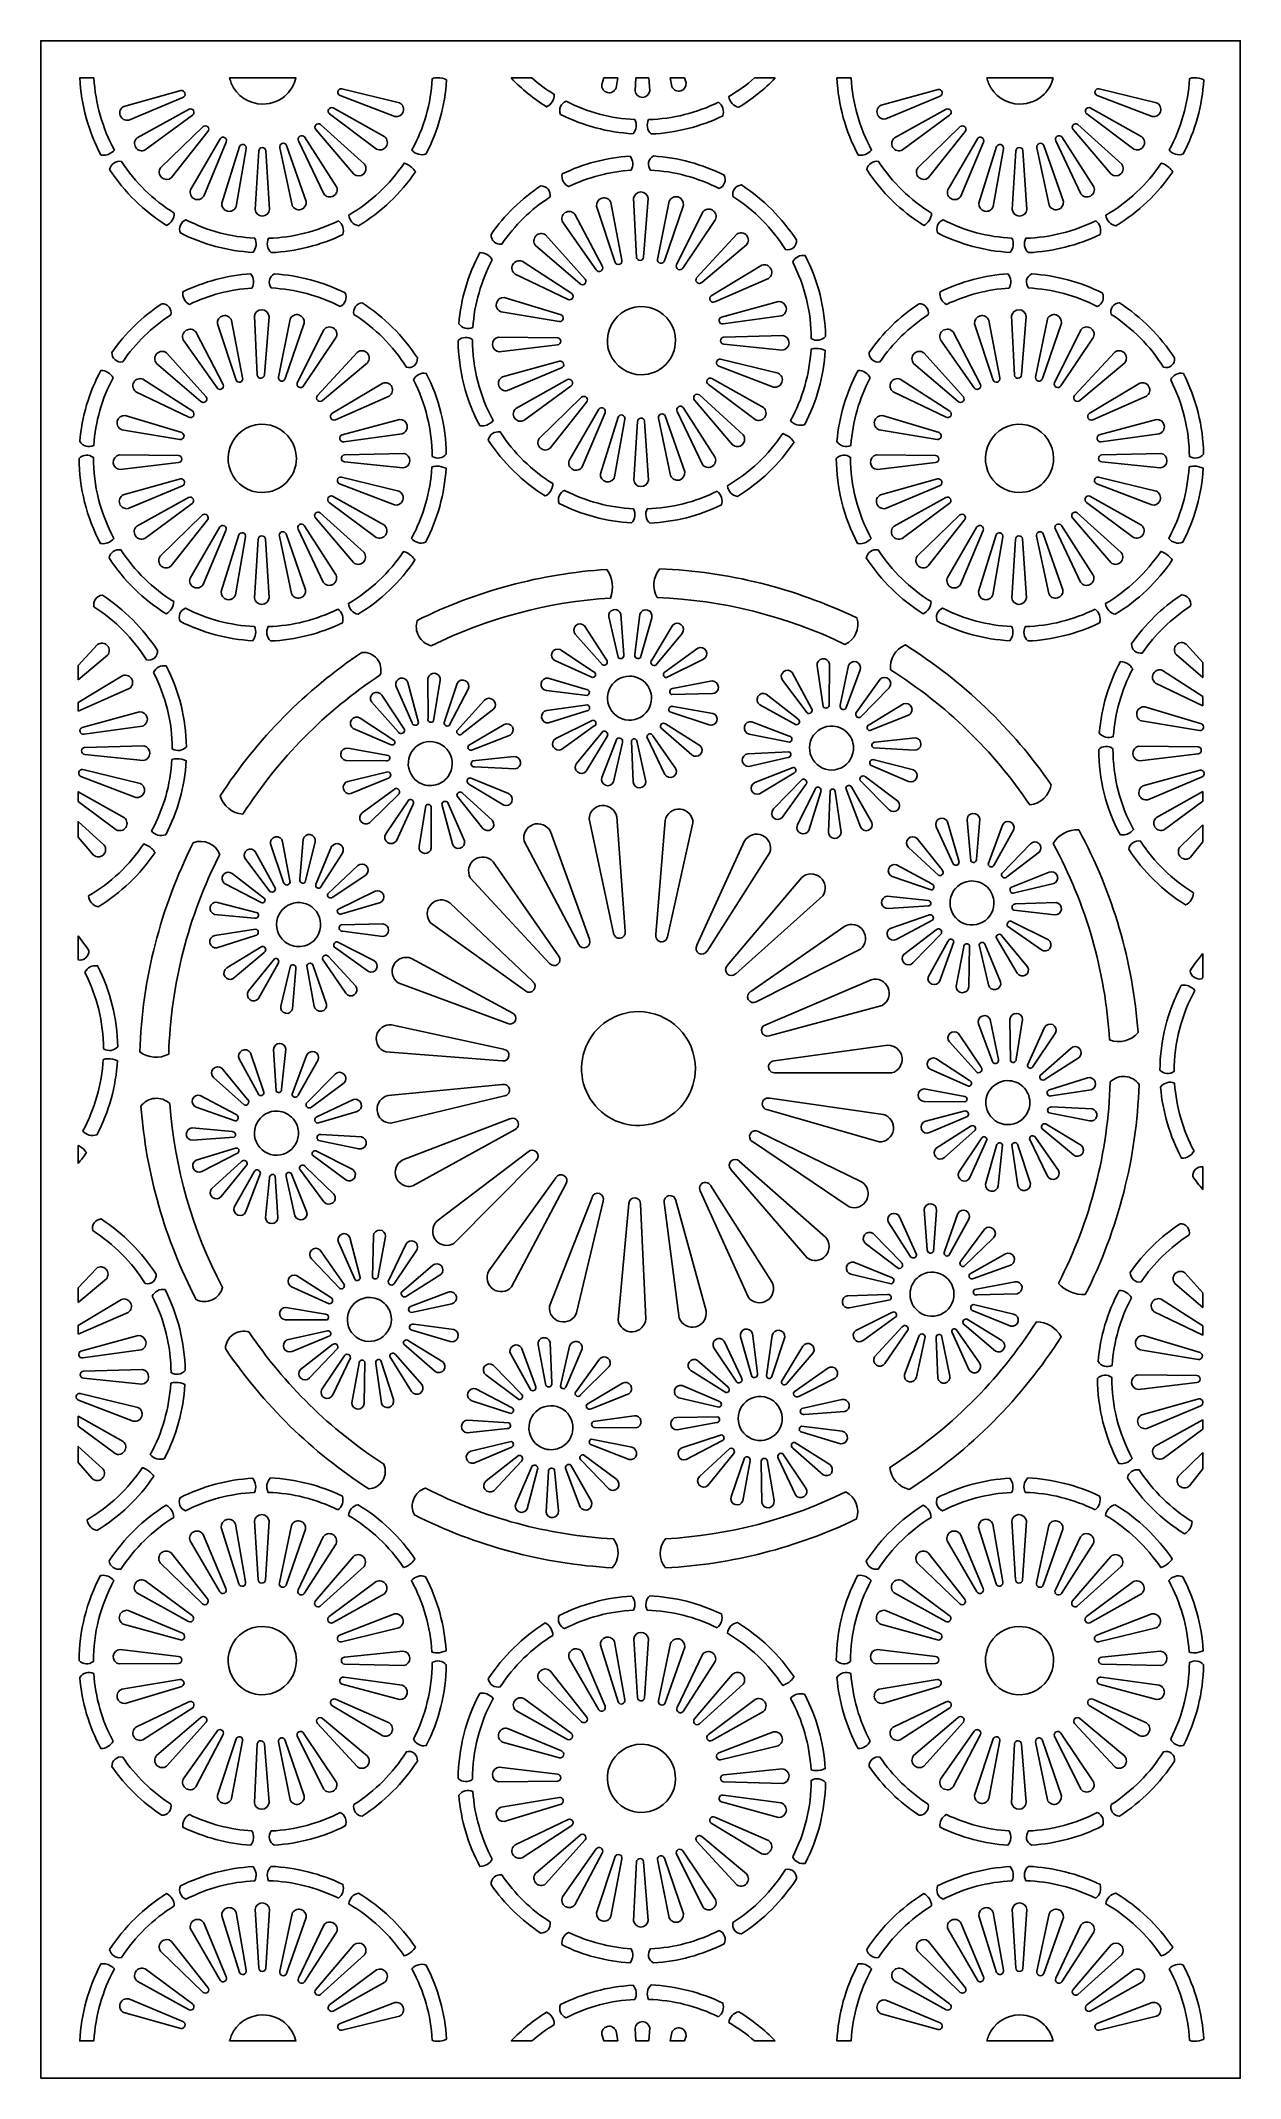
# Model space of a CAD drawing. Header units: millimetres. Extents: x 0 to 960, y 0 to 1630.
import ezdxf

# ---------------------------------------------------------------- set-up
doc = ezdxf.new("R2010")
doc.units = ezdxf.units.MM
doc.layers.add('Image', color=70, linetype='Continuous')

msp = doc.modelspace()

# ---------------------------------------------------------------- linework, layer by layer
at = {"layer": 'Image'}
msp.add_lwpolyline([(0, 0), (960, 0), (960, 1630), (0, 1630)], close=True, dxfattribs=at)
for points in [[(42.6, 1600.2), (31.2, 1600.2, 0.11008), (48.2, 1538.6, 0.022964), (49.2, 1538.4, 0.107779), (54, 1539, 0.107197), (59, 1542.5, -0.111895)], [(151.2, 1600.2), (204.2, 1600.2, -0.138494), (197, 1587.3, -0.198913), (177.7, 1579.3, -0.303347), (152.5, 1596.1, -0.039465)], [(317.4, 1600.3, -0.119772), (324.8, 1598.7, -0.105708), (308.4, 1539.5, -0.331209), (297.1, 1542.6, 0.110736), (313.4, 1599.6, -0.132184)], [(393.1, 1600.2), (376.5, 1600.2, 0.061319), (404.8, 1577.1, 0.278916), (411, 1587, -0.041799)], [(461.8, 1600.2), (460.4, 1592.3, -0.888872), (449, 1594.9), (450.7, 1600.2)], [(486.7, 1600.2), (476.3, 1600.2), (475.7, 1589.9, 0.888872), (487.4, 1589.8)], [(515.2, 1600.2), (503.8, 1600.2), (505.2, 1593.4, 0.888872), (516.5, 1596.4)], [(587.9, 1600.2, -0.064118), (558.6, 1576.8, -0.325935), (550.7, 1585.4, 0.046977), (571.3, 1600.2)], [(648.6, 1600.2), (637.2, 1600.2, 0.11008), (654.2, 1538.6, 0.022964), (655.2, 1538.4, 0.107779), (660, 1539, 0.107197), (665, 1542.5, -0.111895)], [(810.2, 1600.2, -0.138494), (803, 1587.3, -0.198913), (783.7, 1579.3, -0.303347), (758.5, 1596.1, -0.039465), (757.2, 1600.2)], [(923.4, 1600.3, -0.119772), (930.8, 1598.7, -0.105708), (914.4, 1539.5, -0.331209), (903.1, 1542.6, 0.110736), (919.4, 1599.6, -0.132184)], [(113.7, 1584.6), (70.4, 1566.5, -0.888872), (66.5, 1577.5), (112.2, 1590.1, -0.90929)], [(239.6, 1586.1), (283.4, 1569.3, 0.888872), (287, 1580.4), (241, 1591.6, 0.90929)], [(475.5, 1567, -0.108526), (420.4, 1581.6, 0.418238), (416, 1571.1, 0.103184), (474, 1555.6, 0.306336)], [(719.7, 1585.6), (676.4, 1567.5, -0.888872), (672.5, 1578.5), (718.2, 1591.1, -0.90929)], [(845.6, 1586.1), (889.4, 1569.3, 0.888872), (893, 1580.4), (847, 1591.6, 0.90929)], [(121.4, 1570.4), (83.6, 1542.6, -0.888872), (77.2, 1552.4), (118.7, 1575.3, -0.90929)], [(231.2, 1571.4), (268.8, 1543.3, 0.888872), (275.3, 1553.1), (234, 1576.3, 0.90929)], [(542.4, 1580.9, -0.107491), (486.5, 1566.9, 0.34862), (488.5, 1555.4, 0.100994), (545.9, 1569.9, 0.31697)], [(727.4, 1570.4), (689.6, 1542.6, -0.888872), (683.2, 1552.4), (724.7, 1575.3, -0.90929)], [(837.2, 1571.4), (874.8, 1543.3, 0.888872), (881.3, 1553.1), (840, 1576.3, 0.90929)], [(133.8, 1557.3), (104.6, 1520.5, -0.888872), (95.9, 1528.3), (129.9, 1561.3, -0.90929)], [(148.5, 1548.8), (130.4, 1505.6, -0.888872), (119.9, 1510.6), (143.6, 1551.6, -0.90929)], [(206.4, 1549.9), (226.5, 1507.5, 0.888872), (236.8, 1513.1), (211.1, 1553, 0.90929)], [(220.2, 1558.9), (250.7, 1523.2, 0.888872), (259.1, 1531.2), (224, 1563, 0.90929)], [(739.8, 1557.3), (710.6, 1520.5, -0.888872), (701.9, 1528.3), (735.9, 1561.3, -0.90929)], [(754.5, 1548.8), (736.4, 1505.6, -0.888872), (725.9, 1510.6), (749.6, 1551.6, -0.90929)], [(812.4, 1549.9), (832.5, 1507.5, 0.888872), (842.8, 1513.1), (817.1, 1553, 0.90929)], [(826.2, 1558.9), (856.7, 1523.2, 0.888872), (865.1, 1531.2), (830, 1563, 0.90929)], [(106.9, 1492.1, -0.111966), (64.6, 1533.4, 0.423833), (55.1, 1526.9, 0.10782), (100.7, 1482.3, 0.278916)], [(164.4, 1543.6), (156.3, 1497.4, -0.888872), (144.9, 1500), (159, 1545.3, -0.90929)], [(174.5, 1541.8), (171.5, 1495, 0.888872), (183.2, 1494.9), (180.1, 1542.2, 0.90929)], [(191.3, 1544.4), (201.1, 1498.5, 0.888872), (212.4, 1501.5), (196.7, 1546.3, 0.90929)], [(472.5, 1526.4, 0.096154), (422.5, 1513.3, -0.327687), (417.2, 1523.4, -0.096507), (471.6, 1537.7, -0.312473)], [(543, 1511.7, 0.106248), (488, 1526.5, -0.473589), (490.4, 1537.8, -0.10083), (547, 1522.4, -0.423242)], [(712.9, 1492.1, -0.111966), (670.6, 1533.4, 0.423833), (661.1, 1526.9, 0.10782), (706.7, 1482.3, 0.278916)], [(770.4, 1543.6), (762.3, 1497.4, -0.888872), (750.9, 1500), (765, 1545.3, -0.90929)], [(780.5, 1541.8), (777.5, 1495, 0.888872), (789.2, 1494.9), (786.1, 1542.2, 0.90929)], [(797.3, 1544.4), (807.1, 1498.5, 0.888872), (818.4, 1501.5), (802.7, 1546.3, 0.90929)], [(297, 1528.6, -0.065364), (299.9, 1525.2, -0.108135), (254.4, 1481.9, -0.325935), (246.5, 1490.5, 0.113515), (290.8, 1532.1, -0.092972), (290.8, 1532.1, -0.093745)], [(903, 1528.6, -0.065364), (905.9, 1525.2, -0.108135), (860.4, 1481.9, -0.325935), (852.5, 1490.5, 0.113515), (896.8, 1532.1, -0.092972), (896.8, 1532.1, -0.093745)], [(407.6, 1505, 0.100495), (369, 1467.3, -0.483212), (360.4, 1475, -0.095663), (400.3, 1513.9, -0.484951)], [(465.1, 1454.5), (456.2, 1500.6, 0.888872), (444.9, 1497.7), (459.7, 1452.7, 0.90929)], [(482.4, 1456.9), (486.1, 1503.7, 0.888872), (474.4, 1504), (476.8, 1456.7, 0.90929)], [(499.2, 1454), (514.3, 1498.4, 0.888872), (503, 1501.6), (493.6, 1455.1, 0.90929)], [(554, 1505.4, -0.111324), (596, 1463, 0.537648), (604.8, 1470.6, 0.103463), (560.8, 1514.6, 0.462702)], [(171.3, 1472.1, -0.108526), (116.2, 1486.8, 0.418238), (111.8, 1476.2, 0.103184), (169.8, 1460.7, 0.306336)], [(238.3, 1486, -0.107491), (182.4, 1472, 0.34862), (184.4, 1460.5, 0.100994), (241.8, 1475, 0.31697)], [(444.5, 1446.6), (417.6, 1485, -0.888872), (427.5, 1491.2), (449.5, 1449.3, -0.90929)], [(513.8, 1448.1), (540, 1487, 0.888872), (530, 1493), (508.8, 1450.6, 0.90929)], [(777.3, 1472.1, -0.108526), (722.2, 1486.8, 0.418238), (717.8, 1476.2, 0.103184), (775.8, 1460.7, 0.306336)], [(844.3, 1486, -0.107491), (788.4, 1472, 0.34862), (790.4, 1460.5, 0.100994), (847.8, 1475, 0.31697)], [(431.6, 1435.5), (396, 1466.1, -0.888872), (404.1, 1474.6), (435.8, 1439.3, -0.90929)], [(529, 1436.5), (564.9, 1466.6, 0.888872), (557, 1475.2), (524.9, 1440.3, 0.90929)], [(361.4, 1454.7, 0.105088), (345.8, 1400.5, -0.358527), (334.6, 1403.6, -0.102081), (351.5, 1460.5, -0.27135)], [(422, 1423.1), (379.6, 1443.3, -0.888872), (385.2, 1453.6), (425, 1427.8, -0.90929)], [(539.4, 1421.1), (582.4, 1439.9, 0.888872), (577.1, 1450.4), (536.5, 1425.9, 0.90929)], [(601.8, 1452.9, -0.11773), (616.7, 1391.7, 0.364337), (628.1, 1393.5, 0.114803), (611.9, 1458.1, 0.347304)], [(169, 1432.1, 0.096154), (119, 1419.1, -0.327687), (113.8, 1429.2, -0.096507), (168.1, 1443.5, -0.312473)], [(239.6, 1417.4, 0.106248), (184.5, 1432.2, -0.473589), (186.9, 1443.5, -0.10083), (243.6, 1428.2, -0.423242)], [(775, 1432.1, 0.096154), (725, 1419.1, -0.327687), (719.8, 1429.2, -0.096507), (774.1, 1443.5, -0.312473)], [(845.6, 1417.4, 0.106248), (790.5, 1432.2, -0.473589), (792.9, 1443.5, -0.10083), (849.6, 1428.2, -0.423242)], [(104.2, 1410.7, 0.100495), (65.6, 1373.1, -0.483212), (57, 1380.7, -0.095663), (96.9, 1419.6, -0.484951)], [(250.6, 1411.1, -0.111324), (292.6, 1368.8, 0.537648), (301.4, 1376.3, 0.103463), (257.3, 1420.4, 0.462702)], [(414.8, 1405.3), (368.5, 1413.1, -0.888872), (371, 1424.5), (416.4, 1410.7, -0.90929)], [(546.1, 1403.5), (592.6, 1409.8, 0.888872), (590.4, 1421.3), (544.7, 1408.9, 0.90929)], [(710.2, 1410.7, 0.100495), (671.6, 1373.1, -0.483212), (663, 1380.7, -0.095663), (702.9, 1419.6, -0.484951)], [(856.6, 1411.1, -0.111324), (898.6, 1368.8, 0.537648), (907.4, 1376.3, 0.103463), (863.3, 1420.4, 0.462702)], [(161.6, 1360.2), (152.8, 1406.3, 0.888872), (141.4, 1403.5), (156.3, 1358.5, 0.90929)], [(179, 1362.7), (182.7, 1409.5, 0.888872), (171, 1409.8), (173.3, 1362.5, 0.90929)], [(195.7, 1359.7), (210.8, 1404.1, 0.888872), (199.6, 1407.3), (190.2, 1360.8, 0.90929)], [(480.7, 1362.8, -0.303347), (455.5, 1379.7, -0.303347), (461.5, 1409.4, -0.303346), (491.2, 1415.3, -0.303347), (508, 1390.1, -0.198912), (500, 1370.8, -0.198913)], [(767.6, 1360.2), (758.8, 1406.3, 0.888872), (747.4, 1403.5), (762.3, 1358.5, 0.90929)], [(785, 1362.7), (788.7, 1409.5, 0.888872), (777, 1409.8), (779.3, 1362.5, 0.90929)], [(801.7, 1359.7), (816.8, 1404.1, 0.888872), (805.6, 1407.3), (796.2, 1360.8, 0.90929)], [(141.1, 1352.4), (114.1, 1390.8, -0.888872), (124.1, 1397), (146.1, 1355, -0.90929)], [(210.4, 1353.9), (236.5, 1392.8, 0.888872), (226.5, 1398.8), (205.3, 1356.4, 0.90929)], [(357, 1322.5, 0.107197), (362.1, 1326.1, 0.107776), (362.1, 1326.1, -0.125115), (345.5, 1390.8, 0.39411), (334.1, 1390.1, 0.120984), (351.3, 1322.1, 0.022964), (352.3, 1322, 0.107779)], [(413.6, 1386.8), (367, 1381.2, -0.888872), (366.3, 1392.9), (413.7, 1392.4, -0.90929)], [(546.7, 1387.3), (593.4, 1382.5, 0.888872), (593.9, 1394.2), (546.6, 1392.9, 0.90929)], [(747.1, 1352.4), (720.1, 1390.8, -0.888872), (730.1, 1397), (752.1, 1355, -0.90929)], [(816.4, 1353.9), (842.5, 1392.8, 0.888872), (832.5, 1398.8), (811.3, 1356.4, 0.90929)], [(128.2, 1341.3), (92.6, 1371.9, -0.888872), (100.7, 1380.3), (132.4, 1345.1, -0.90929)], [(225.6, 1342.2), (261.5, 1372.4, 0.888872), (253.5, 1380.9), (221.4, 1346.1, 0.90929)], [(416.8, 1368.2), (373.5, 1350.1, -0.888872), (369.6, 1361.1), (415.3, 1373.6, -0.90929)], [(542.7, 1369.7), (586.5, 1352.9, 0.888872), (590.1, 1364), (544, 1375.2, 0.90929)], [(620.4, 1383.8, -0.119772), (627.8, 1382.3, -0.105708), (611.4, 1323, -0.331209), (600.1, 1326.1, 0.110736), (616.5, 1383.2, -0.132184)], [(734.2, 1341.3), (698.6, 1371.9, -0.888872), (706.7, 1380.3), (738.4, 1345.1, -0.90929)], [(831.6, 1342.2), (867.5, 1372.4, 0.888872), (859.5, 1380.9), (827.4, 1346.1, 0.90929)], [(57.9, 1360.4, 0.105088), (42.4, 1306.3, -0.358527), (31.2, 1309.3, -0.102081), (48.1, 1366.3, -0.27135)], [(118.5, 1328.8), (76.2, 1349.1, -0.888872), (81.8, 1359.3), (121.6, 1333.6, -0.90929)], [(236, 1326.8), (278.9, 1345.7, 0.888872), (273.7, 1356.1), (233.1, 1331.7, 0.90929)], [(298.3, 1358.6, -0.11773), (313.3, 1297.5, 0.364337), (324.6, 1299.2, 0.114803), (308.5, 1363.9, 0.347304)], [(424.5, 1354), (386.7, 1326.2, -0.888872), (380.3, 1335.9), (421.7, 1358.9, -0.90929)], [(534.3, 1355), (571.9, 1326.9, 0.888872), (578.4, 1336.6), (537.1, 1359.9, 0.90929)], [(663.9, 1360.4, 0.105088), (648.4, 1306.3, -0.358527), (637.2, 1309.3, -0.102081), (654.1, 1366.3, -0.27135)], [(724.5, 1328.8), (682.2, 1349.1, -0.888872), (687.8, 1359.3), (727.6, 1333.6, -0.90929)], [(842, 1326.8), (884.9, 1345.7, 0.888872), (879.7, 1356.1), (839.1, 1331.7, 0.90929)], [(904.3, 1358.6, -0.11773), (919.3, 1297.5, 0.364337), (930.6, 1299.2, 0.114803), (914.5, 1363.9, 0.347304)], [(436.9, 1340.8), (407.7, 1304.1, -0.888872), (398.9, 1311.8), (432.9, 1344.9, -0.90929)], [(509.4, 1333.5), (529.5, 1291.1, 0.888872), (539.8, 1296.7), (514.2, 1336.5, 0.90929)], [(523.3, 1342.4), (553.7, 1306.7, 0.888872), (562.2, 1314.8), (527.1, 1346.6, 0.90929)], [(111.3, 1311.1), (65, 1318.8, -0.888872), (67.6, 1330.2), (112.9, 1316.5, -0.90929)], [(177.3, 1268.6, -0.303347), (152.1, 1285.4, -0.303347), (158, 1315.2, -0.303346), (187.7, 1321.1, -0.303347), (204.6, 1295.9, -0.198912), (196.6, 1276.6, -0.198913)], [(242.7, 1309.2), (289.2, 1315.6, 0.888872), (287, 1327.1), (241.2, 1314.7, 0.90929)], [(451.6, 1332.4), (433.4, 1289.1, -0.888872), (422.9, 1294.2), (446.7, 1335.2, -0.90929)], [(467.5, 1327.2), (459.3, 1281, -0.888872), (447.9, 1283.6), (462.1, 1328.9, -0.90929)], [(477.6, 1325.4), (474.6, 1278.6, 0.888872), (486.3, 1278.4), (483.2, 1325.7, 0.90929)], [(494.4, 1328), (504.1, 1282.1, 0.888872), (515.4, 1285.1), (499.7, 1329.8, 0.90929)], [(717.3, 1311.1), (671, 1318.8, -0.888872), (673.6, 1330.2), (718.9, 1316.5, -0.90929)], [(783.3, 1268.6, -0.303347), (758.1, 1285.4, -0.303347), (764, 1315.2, -0.303346), (793.7, 1321.1, -0.303347), (810.6, 1295.9, -0.198912), (802.6, 1276.6, -0.198913)], [(848.7, 1309.2), (895.2, 1315.6, 0.888872), (893, 1327.1), (847.2, 1314.7, 0.90929)], [(409.9, 1275.7, -0.111966), (367.7, 1317, 0.423833), (358.2, 1310.4, 0.10782), (403.7, 1265.8, 0.278916)], [(600.1, 1312.2, -0.065364), (602.9, 1308.8, -0.108135), (557.5, 1265.4, -0.325935), (549.6, 1274, 0.113515), (593.8, 1315.7, -0.092972), (593.8, 1315.7, -0.093745)], [(53.6, 1228.3, 0.107197), (58.6, 1231.9, 0.107776), (58.6, 1231.9, -0.125115), (42.1, 1296.6, 0.39411), (30.7, 1295.9, 0.120984), (47.8, 1227.9, 0.022964), (48.9, 1227.7, 0.107779)], [(110.2, 1292.5), (63.6, 1287, -0.888872), (62.8, 1298.6), (110.2, 1298.2, -0.90929)], [(243.2, 1293.1), (289.9, 1288.3, 0.888872), (290.5, 1299.9), (243.1, 1298.7, 0.90929)], [(317, 1289.6, -0.119772), (324.4, 1288, -0.105708), (308, 1228.8, -0.331209), (296.7, 1231.9, 0.110736), (313, 1288.9, -0.132184)], [(659.6, 1228.3, 0.107197), (664.6, 1231.9, 0.107776), (664.6, 1231.9, -0.125115), (648.1, 1296.6, 0.39411), (636.7, 1295.9, 0.120984), (653.8, 1227.9, 0.022964), (654.9, 1227.7, 0.107779)], [(716.2, 1292.5), (669.6, 1287, -0.888872), (668.8, 1298.6), (716.2, 1298.2, -0.90929)], [(849.2, 1293.1), (895.9, 1288.3, 0.888872), (896.5, 1299.9), (849.1, 1298.7, 0.90929)], [(923, 1289.6, -0.119772), (930.4, 1288, -0.105708), (914, 1228.8, -0.331209), (902.7, 1231.9, 0.110736), (919, 1288.9, -0.132184)], [(113.4, 1274), (70.1, 1255.8, -0.888872), (66.1, 1266.8), (111.8, 1279.4, -0.90929)], [(239.2, 1275.5), (283.1, 1258.6, 0.888872), (286.7, 1269.7), (240.6, 1280.9, 0.90929)], [(719.4, 1274), (676.1, 1255.8, -0.888872), (672.1, 1266.8), (717.8, 1279.4, -0.90929)], [(845.2, 1275.5), (889.1, 1258.6, 0.888872), (892.7, 1269.7), (846.6, 1280.9, 0.90929)], [(121.1, 1259.7), (83.3, 1231.9, -0.888872), (76.9, 1241.7), (118.3, 1264.7, -0.90929)], [(230.9, 1260.7), (268.5, 1232.7, 0.888872), (275, 1242.4), (233.6, 1265.6, 0.90929)], [(474.4, 1255.6, -0.108526), (419.3, 1270.3, 0.418238), (414.9, 1259.8, 0.103184), (472.9, 1244.3, 0.306336)], [(541.3, 1269.6, -0.107491), (485.4, 1255.5, 0.34862), (487.4, 1244.1, 0.100994), (544.8, 1258.6, 0.31697)], [(727.1, 1259.7), (689.3, 1231.9, -0.888872), (682.9, 1241.7), (724.3, 1264.7, -0.90929)], [(836.9, 1260.7), (874.5, 1232.7, 0.888872), (881, 1242.4), (839.6, 1265.6, 0.90929)], [(133.4, 1246.6), (104.3, 1209.8, -0.888872), (95.5, 1217.6), (129.5, 1250.6, -0.90929)], [(148.2, 1238.2), (130, 1194.9, -0.888872), (119.5, 1200), (143.3, 1241, -0.90929)], [(206, 1239.3), (226.1, 1196.8, 0.888872), (236.4, 1202.4), (210.8, 1242.3, 0.90929)], [(219.8, 1248.2), (250.3, 1212.5, 0.888872), (258.8, 1220.5), (223.6, 1252.3, 0.90929)], [(739.4, 1246.6), (710.3, 1209.8, -0.888872), (701.5, 1217.6), (735.5, 1250.6, -0.90929)], [(754.2, 1238.2), (736, 1194.9, -0.888872), (725.5, 1200), (749.3, 1241, -0.90929)], [(812, 1239.3), (832.1, 1196.8, 0.888872), (842.4, 1202.4), (816.8, 1242.3, 0.90929)], [(825.8, 1248.2), (856.3, 1212.5, 0.888872), (864.8, 1220.5), (829.6, 1252.3, 0.90929)], [(106.5, 1181.4, -0.111966), (64.2, 1222.7, 0.423833), (54.7, 1216.2, 0.10782), (100.3, 1171.6, 0.278916)], [(164, 1233), (155.9, 1186.7, -0.888872), (144.5, 1189.4), (158.6, 1234.6, -0.90929)], [(174.1, 1231.1), (171.1, 1184.3, 0.888872), (182.8, 1184.2), (179.8, 1231.5, 0.90929)], [(191, 1233.7), (200.7, 1187.8, 0.888872), (212, 1190.8), (196.3, 1235.6, 0.90929)], [(712.5, 1181.4, -0.111966), (670.2, 1222.7, 0.423833), (660.7, 1216.2, 0.10782), (706.3, 1171.6, 0.278916)], [(770, 1233), (761.9, 1186.7, -0.888872), (750.5, 1189.4), (764.6, 1234.6, -0.90929)], [(780.1, 1231.1), (777.1, 1184.3, 0.888872), (788.8, 1184.2), (785.8, 1231.5, 0.90929)], [(797, 1233.7), (806.7, 1187.8, 0.888872), (818, 1190.8), (802.3, 1235.6, 0.90929)], [(296.6, 1217.9, -0.065364), (299.5, 1214.6, -0.108135), (254, 1171.2, -0.325935), (246.2, 1179.8, 0.113515), (290.4, 1221.5, -0.092972), (290.4, 1221.5, -0.093745)], [(455.9, 1184.1, 0.253445), (453, 1207.1, 0.099131), (301.3, 1166.3, 0.430219), (312.5, 1146, -0.09937)], [(493.4, 1184.5, -0.321625), (495.5, 1207.6, -0.102544), (653.1, 1168.2, -0.387826), (643.6, 1147.1, 0.103741)], [(902.6, 1217.9, -0.065364), (905.5, 1214.6, -0.108135), (860, 1171.2, -0.325935), (852.2, 1179.8, 0.113515), (896.4, 1221.5, -0.092972), (896.4, 1221.5, -0.093745)], [(42.6, 1177.1, -0.111324), (84.6, 1134.8, 0.537648), (93.4, 1142.3, 0.103463), (49.3, 1186.4, 0.462702)], [(171, 1161.4, -0.108526), (115.8, 1176.1, 0.418238), (111.5, 1165.6, 0.103184), (169.5, 1150, 0.306336)], [(237.9, 1175.3, -0.107491), (182, 1161.3, 0.34862), (184, 1149.8, 0.100994), (241.4, 1164.3, 0.31697)], [(462, 1136.8), (454.6, 1169, -0.986354), (464.2, 1171.2), (466.7, 1138.8, 0.026212), (466.7, 1138.8, -0.806222)], [(480.1, 1136.7), (489, 1168.4, 0.986354), (479.5, 1171.2), (475.5, 1138.9, -0.026212), (475.5, 1138.9, 0.806222)], [(777, 1161.4, -0.108526), (721.8, 1176.1, 0.418238), (717.5, 1165.6, 0.103184), (775.5, 1150, 0.306336)], [(843.9, 1175.3, -0.107491), (788, 1161.3, 0.34862), (790, 1149.8, 0.100994), (847.4, 1164.3, 0.31697)], [(920.2, 1177.7, 0.100495), (881.6, 1140.1, -0.483212), (873, 1147.7, -0.095663), (912.9, 1186.6, -0.484951)], [(449.6, 1130.6), (427.8, 1155.3, -0.986354), (435.2, 1161.9), (452.8, 1134.6, 0.026212), (452.8, 1134.6, -0.806222)], [(492.3, 1130.5), (513.3, 1155.9, 0.986354), (505.7, 1162.3), (489, 1134.4, -0.026212), (488.9, 1134.4, 0.806222)], [(30, 1118.7), (53.5, 1138.4, 0.888872), (45.5, 1146.9), (30, 1130.1)], [(441.7, 1120.6), (411.5, 1134.1, -0.986034), (415.7, 1142.9), (442.5, 1125.2, 0.043457), (442.6, 1125.2, -0.802844)], [(500.8, 1120.6), (530.5, 1135.3, 0.986034), (525.9, 1144), (499.8, 1125.2, -0.043457), (499.7, 1125.2, 0.802844)], [(680.2, 1126.7, -0.348079), (692, 1146.6, -0.102042), (808.7, 1034.8, -0.344431), (791.5, 1018.8, 0.103915)], [(930, 1132.5), (916.7, 1147.3, 0.888872), (908.6, 1138.9), (930, 1120.5), (930, 1120.5), (930, 1132.5)], [(90.3, 1124.6, -0.11773), (105.3, 1063.5, 0.364337), (116.6, 1065.2, 0.114803), (100.5, 1129.9, 0.347304)], [(161.8, 1011.3, -0.315443), (143.7, 1026, -0.10182), (257.1, 1140.7, -0.52797), (271.7, 1122.6, 0.104878)], [(613.4, 1092.2), (593.6, 1118.5, -0.986354), (601.5, 1124.5), (616.9, 1095.9, 0.026212), (616.9, 1095.9, -0.806222)], [(626.2, 1097.4), (621.4, 1130, -0.986354), (631.2, 1131.5), (631, 1099, 0.026212), (631, 1099, -0.806222)], [(644.3, 1095.8), (655.7, 1126.7, 0.986354), (646.4, 1130.2), (639.9, 1098.4, -0.026212), (639.9, 1098.3, 0.806222)], [(873.9, 1127.4, 0.105088), (858.4, 1073.3, -0.358527), (847.2, 1076.3, -0.102081), (864.1, 1133.3, -0.27135)], [(930, 1105.4), (930, 1098), (892.2, 1116.1, -0.888872), (897.8, 1126.3)], [(30, 1093.7), (70.9, 1111.7, 0.888872), (65.7, 1122.1), (30, 1100.7)], [(291, 1078.9), (273, 1106.5, 0.986354), (264.6, 1101.1), (286.3, 1076.9, -0.026212), (286.3, 1076.8, 0.806222)], [(302.3, 1084.6), (293.8, 1116.5, 0.986354), (284.2, 1114), (297.2, 1084.2, -0.026212), (297.2, 1084.2, 0.806222)], [(314.3, 1085.8), (319.7, 1118.5, 0.986034), (309.9, 1119.9), (310, 1087.7, -0.043457), (309.9, 1087.6, 0.802844)], [(326.8, 1082.3), (342.2, 1111.3, 0.985956), (333.2, 1115.9), (323.2, 1085.4, -0.040191), (323.2, 1085.3, 0.80374)], [(437.4, 1106.3), (404.7, 1110.1, -0.985956), (406.1, 1120.1), (436.9, 1111, 0.040191), (437, 1111, -0.80374)], [(471.2, 1121.7, 0.303347), (454.9, 1110.8, 0.303347), (458.8, 1091.6, 0.303347), (477.9, 1087.8, 0.303347), (488.8, 1104.1, 0.198913), (483.7, 1116.5, 0.198912)], [(504.8, 1107.1), (537.6, 1107.7, 0.985956), (537.3, 1117.8), (505.7, 1111.8, -0.040191), (505.6, 1111.7, 0.80374)], [(655.9, 1088.7), (678.9, 1112.3, 0.986354), (671.8, 1119.2), (652.9, 1092.8, -0.026212), (652.9, 1092.8, 0.806222)], [(34.7, 1075.2), (81.2, 1081.6, 0.888872), (79, 1093.1), (33.2, 1080.7, 0.90929)], [(333.1, 1078), (355.2, 1102.4, -0.985956), (362.6, 1095.5), (337.3, 1075.7, 0.040191), (337.2, 1075.6, -0.80374)], [(437.6, 1098.6), (405, 1094.3, 0.985956), (406.5, 1084.3), (437.1, 1093.9, -0.040191), (437.2, 1093.9, 0.80374)], [(503.6, 1093), (534.9, 1082.6, 0.986354), (538, 1091.9), (506.1, 1097.5, -0.026212), (506, 1097.5, 0.806222)], [(604.7, 1082.8), (575.6, 1098.7, -0.986034), (580.6, 1107.2), (605.9, 1087.4, 0.043457), (606, 1087.3, -0.802844)], [(663.6, 1078.1), (694.4, 1090.4, 0.986034), (690.5, 1099.4), (663, 1082.8, -0.043457), (662.9, 1082.8, 0.802844)], [(927.3, 1078.1), (881, 1085.8, -0.888872), (883.6, 1097.2), (928.9, 1083.5, -0.90929)], [(282.9, 1070.3), (255.6, 1088.1, 0.985795), (250, 1079.7), (280.5, 1066.8, 0.809742)], [(342.3, 1066.2), (370.8, 1083, -0.986034), (375.6, 1074.4), (345.6, 1062.8, 0.043457), (345.5, 1062.8, -0.802844)], [(441.9, 1086.4), (412.2, 1071.8, 0.986034), (416.7, 1063.1), (442.9, 1081.8, -0.043457), (443, 1081.8, 0.802844)], [(449.9, 1077.3), (428.8, 1051.9, 0.986354), (436.4, 1045.6), (453.2, 1073.4, -0.026212), (453.2, 1073.4, 0.806222)], [(496.2, 1080.3), (521.1, 1058.7, 0.986354), (527.6, 1066.2), (500.1, 1083.5, -0.026212), (500.1, 1083.5, 0.806222)], [(599.3, 1068.9), (567, 1075.3, -0.985956), (569.2, 1085.2), (599.1, 1073.7, 0.040191), (599.2, 1073.6, -0.80374)], [(646.3, 1075.6, 0.198912), (634.3, 1081.7, 0.303347), (617.2, 1072.2, 0.303347), (619.5, 1052.8, 0.303347), (638.3, 1047.4, 0.303347), (650.4, 1062.8, 0.198913)], [(35.2, 1059.1), (81.9, 1054.3, 0.888872), (82.5, 1065.9), (35.1, 1064.7, 0.90929)], [(278.4, 1058.3), (245.7, 1064, 0.986034), (244.2, 1054.3), (276.4, 1053.9, -0.043457), (276.5, 1053.9, 0.802844)], [(326.1, 1041.5, 0.303347), (326.6, 1061.1, 0.303347), (308.8, 1069.1, 0.303347), (294.6, 1055.7, 0.303347), (301.5, 1037.4, 0.198913), (314.6, 1034.4, 0.198912)], [(461.1, 1071.4), (449.1, 1040.7, 0.986354), (458.3, 1037.1), (465.5, 1068.7, -0.026212), (465.5, 1068.8, 0.806222)], [(472.8, 1069.8), (474.2, 1037.2, 0.985795), (484.3, 1037.5), (477.1, 1069.9, 0.809742)], [(485.2, 1073.1), (499.5, 1043.1, 0.986034), (508.2, 1047.6), (489.9, 1074, -0.043457), (489.9, 1074.1, 0.802844)], [(598.8, 1061.2), (566, 1059.5, 0.985956), (566.7, 1049.5), (598, 1056.6, -0.040191), (598.1, 1056.6, 0.80374)], [(666.5, 1064.3), (699.3, 1062.4, 0.985956), (699.8, 1072.4), (667.8, 1068.9, -0.040191), (667.7, 1068.9, 0.80374)], [(869.6, 995.3, 0.107197), (874.6, 998.9, 0.107776), (874.6, 998.9, -0.125115), (858.1, 1063.6, 0.39411), (846.7, 1062.9, 0.120984), (863.8, 994.9, 0.022964), (864.9, 994.7, 0.107779)], [(926.2, 1059.5), (879.6, 1054, -0.888872), (878.8, 1065.6), (926.2, 1065.2, -0.90929)], [(32.2, 1041.5), (76.1, 1024.6, 0.888872), (79.7, 1035.7), (33.6, 1046.9, 0.90929)], [(109, 1055.6, -0.119772), (116.4, 1054, -0.105708), (100, 994.8, -0.331209), (88.7, 997.9, 0.110736), (105, 1054.9, -0.132184)], [(277.9, 1045.2), (245.8, 1037.4, 0.986354), (248.2, 1027.7), (278.2, 1040.1, -0.026212), (278.2, 1040.1, 0.806222)], [(345.8, 1053.9), (378.6, 1057.4, -0.986354), (379.7, 1047.5), (347.3, 1049, 0.026212), (347.2, 1049, -0.806222)], [(602.2, 1048.7), (571.4, 1036.5, 0.986034), (575.2, 1027.5), (602.8, 1044, -0.043457), (602.9, 1044.1, 0.802844)], [(664.2, 1050.4), (694.5, 1037.5, 0.986354), (698.5, 1046.6), (667, 1054.7, -0.026212), (667, 1054.7, 0.806222)], [(929.4, 1041), (886.1, 1022.8, -0.888872), (882.1, 1033.8), (927.8, 1046.4, -0.90929)], [(30, 1021.4), (60.5, 998.7, 0.888872), (67, 1008.4), (30, 1029.2)], [(284, 1031.7), (257.3, 1012.3, 0.986354), (263.1, 1004.3), (286.2, 1027.1, -0.026212), (286.2, 1027.2, 0.806222)], [(333.2, 1025.6), (353.8, 999.9, 0.986354), (361.6, 1006.1), (337.6, 1028, -0.026212), (337.6, 1028.1, 0.806222)], [(343.8, 1040.3), (374.3, 1027.7, -0.986354), (370.5, 1018.5), (342.7, 1035.3, 0.026212), (342.7, 1035.3, -0.806222)], [(609.4, 1039), (586.4, 1015.4, 0.986354), (593.5, 1008.5), (612.4, 1034.9, -0.026212), (612.4, 1034.9, 0.806222)], [(620.2, 1032.3), (605.7, 1002.6, 0.986354), (614.6, 998.2), (624.3, 1029.2, -0.026212), (624.3, 1029.3, 0.806222)], [(631.7, 1029.7), (630.4, 997.1, 0.985795), (640.5, 996.6), (635.9, 1029.5, 0.809742)], [(644.3, 1032), (656.1, 1001, 0.986034), (665.2, 1004.7), (649, 1032.5, -0.043457), (649, 1032.6, 0.802844)], [(655.8, 1038.3), (678.9, 1014.8, 0.986354), (686, 1021.7), (660, 1041.2, -0.026212), (659.9, 1041.2, 0.806222)], [(930, 1029.3), (930, 1021.6), (899.3, 998.9, -0.888872), (892.9, 1008.7)], [(294.7, 1022.6), (276.2, 995.5, 0.985956), (284.6, 989.9), (298, 1019.2, -0.040191), (298, 1019.2, 0.80374)], [(308.1, 1018.1), (302.8, 985.3, 0.986034), (312.5, 984), (312.4, 1016.2, -0.043457), (312.4, 1016.3, 0.802844)], [(321.1, 1019.2), (329.6, 987.4, 0.986354), (339.1, 989.9), (326.2, 1019.7, -0.026212), (326.2, 1019.7, 0.806222)], [(461, 1009.1), (467.7, 917.7, 0.024173), (467.7, 917.5, -1), (458.4, 915.9, 0.010493), (458.4, 916), (438.8, 1007.4, -0.896405)], [(499.8, 1006.3), (492.3, 914.9, -0.024173), (492.3, 914.7, 1), (501.5, 913, -0.010493), (501.6, 913.1), (522, 1004.4, 0.896405)], [(744.4, 973.8), (741.4, 1006.5, -0.985956), (751.5, 1007.3), (748.9, 975.3, 0.040191), (748.9, 975.2, -0.80374)], [(30, 992.9), (42.3, 978.5, 0.888872), (50.8, 986.5), (30, 1005.3)], [(211.6, 956.9), (219.5, 989.1, 0.986034), (209.9, 991.2), (207.4, 959.1, -0.043457), (207.4, 959, 0.802844)], [(407.9, 997.4), (439.1, 911.2, 0.024173), (439.1, 911, -1), (430.6, 907, 0.010493), (430.6, 907), (387, 989.7, -0.896405)], [(563.3, 989.9), (525.2, 906.5, -0.024173), (525.1, 906.3, 1), (533.2, 901.6, -0.010493), (533.3, 901.7), (583.5, 980.5, 0.896405)], [(730.6, 971.1), (716.7, 1001, -0.986354), (725.7, 1005.2), (734.7, 974, 0.026212), (734.8, 974, -0.806222)], [(758.3, 971.3), (769.6, 1002.4, -0.986034), (778.7, 998.9), (763, 970.8, 0.043457), (763, 970.7, -0.802844)], [(810.3, 987.8, -0.289031), (830.8, 998.6, -0.106723), (878.2, 836.5, -0.322672), (855.4, 830.7, 0.109736)], [(930, 1002.6), (930, 989.1), (920.3, 976.8, -0.888872), (911.5, 984.6)], [(88.6, 983.9, -0.065364), (91.5, 980.6, -0.108135), (46, 937.2, -0.325935), (38.2, 945.8, 0.113515), (82.4, 987.5, -0.092972), (82.4, 987.5, -0.093745)], [(102.4, 819.3, -0.283838), (79.3, 821, -0.109268), (122.1, 988.4, -0.410326), (143.3, 979.1, 0.110763)], [(187.8, 951.8), (172, 980.8, 0.986354), (163.3, 976.1), (182.9, 950.2, -0.026212), (182.9, 950.2, 0.806222)], [(199.5, 956.7), (193.6, 989.1, 0.986354), (183.8, 987.4), (194.4, 956.6, -0.026212), (194.4, 956.6, 0.806222)], [(223.7, 952.4), (241.4, 980.1, 0.985956), (232.8, 985.4), (220.4, 955.8, -0.040191), (220.4, 955.7, 0.80374)], [(718.7, 962.3), (694.5, 984.7, -0.986354), (701.2, 992), (721.4, 966.6, 0.026212), (721.5, 966.5, -0.806222)], [(769.1, 963.9), (792, 987.6, -0.986354), (799.1, 980.8), (773.3, 961.1, 0.026212), (773.3, 961.1, -0.806222)], [(922.5, 948.4, -0.111966), (880.2, 989.7, 0.423833), (870.7, 983.2, 0.10782), (916.3, 938.6, 0.278916)], [(179, 943.9), (153.2, 963.8, 0.985795), (147, 955.9), (176.4, 940.6, 0.809742)], [(229.7, 947.6), (253.7, 970.1, -0.985956), (260.5, 962.7), (233.7, 944.9, 0.040191), (233.6, 944.9, -0.80374)], [(362, 973.2), (414.4, 898, 0.024173), (414.5, 897.8, -1), (407.3, 891.8, 0.010493), (407.3, 891.8), (343.8, 960.4, -0.896405)], [(608.9, 960.4), (549.7, 890.4, -0.024173), (549.6, 890.3, 1), (556.1, 883.5, -0.010493), (556.2, 883.6), (625.9, 945.9, 0.896405)], [(712.7, 950.6), (681.4, 961.5, -0.986034), (684.9, 970.7), (713.2, 955.4, 0.043457), (713.2, 955.3, -0.802844)], [(776.5, 952.5), (807.1, 964.9, -0.986354), (810.9, 955.7), (779.3, 948.2, 0.026212), (779.2, 948.2, -0.806222)], [(237.9, 935.1), (267.7, 949.6, -0.986034), (271.8, 940.6), (240.9, 931.4, 0.043457), (240.9, 931.4, -0.802844)], [(710.8, 937.9), (678.3, 935.7, -0.985795), (677.5, 945.7), (710.5, 942.2, -0.809742)], [(756.3, 953.9, -0.198912), (762.8, 942.1, -0.303347), (753.8, 924.8, -0.303347), (734.3, 926.4, -0.303347), (728.4, 945.1, -0.303347), (743.3, 957.7, -0.198913)], [(173.5, 932.3), (141.5, 940.7, 0.986034), (139.2, 931.1), (171.2, 928.1, -0.043457), (171.3, 928.1, 0.802844)], [(207.9, 905.4, 0.198912), (219.9, 911.6, 0.303347), (222, 931.1, 0.303347), (204.9, 940.5, 0.303347), (189.6, 928.2, 0.303347), (195.1, 909.5, 0.198913)], [(327.3, 940.4), (393.7, 877.3, 0.024173), (393.8, 877.2, -1), (388.1, 869.7, 0.010493), (388, 869.8), (312, 924.2, -0.896405)], [(713.8, 926.5), (684.6, 911.1, -0.986354), (679.9, 919.9), (710.6, 930.5, 0.026212), (710.7, 930.6, -0.806222)], [(778.7, 934.5), (811.4, 930.7, 0.986354), (812.6, 940.5), (780.1, 939.4, -0.026212), (780.1, 939.4, 0.806222)], [(30, 913.9), (30, 894.7, 0.515768), (38.4, 902.3, 0.023426)], [(172, 919.3), (139.4, 914.1, 0.986354), (141, 904.3), (171.9, 914.2, -0.026212), (172, 914.2, 0.806222)], [(240.5, 922.6), (273.4, 923.4, -0.986354), (273.7, 913.5), (241.5, 917.6, 0.026212), (241.4, 917.6, -0.806222)], [(643.5, 921.7), (568.2, 869.5, -0.024173), (568.1, 869.4, 1), (572.6, 861.1, -0.010493), (572.7, 861.2), (656.2, 903.3, 0.896405)], [(720.8, 915.9), (697.9, 892.2, -0.986354), (690.8, 899.1), (716.6, 918.8, 0.026212), (716.6, 918.8, -0.806222)], [(764.7, 912.6), (781.5, 884, 0.986034), (789.8, 889.2), (769.3, 913.9, -0.043457), (769.2, 914, 0.802844)], [(773.8, 921.6), (800.8, 902.6, 0.986354), (806.5, 910.7), (777.5, 925.2, -0.026212), (777.4, 925.2, 0.806222)], [(177, 905.4), (148.9, 888.2, 0.986354), (154, 879.7), (178.9, 900.6, -0.026212), (178.9, 900.7, 0.806222)], [(225.6, 895.3), (244.1, 868.1, 0.986354), (252.3, 873.6), (230.2, 897.4, -0.026212), (230.2, 897.4, 0.806222)], [(237.3, 909.1), (266.7, 894.1, -0.986354), (262.2, 885.3), (235.8, 904.2, 0.026212), (235.8, 904.3, -0.806222)], [(296.6, 895.9), (377.3, 852.4, 0.024173), (377.4, 852.3, -1), (373.8, 843.7, 0.010493), (373.7, 843.7), (286.1, 876.3, -0.896405)], [(730.8, 909.1), (719.5, 877.9, -0.986034), (710.4, 881.5), (726, 909.5, 0.043457), (726.1, 909.6, -0.802844)], [(743.4, 906.1), (742.7, 873.2, -0.985956), (732.6, 873.6), (738.7, 905.1, 0.040191), (738.7, 905.2, -0.80374)], [(751, 906.7), (758.4, 874.7, 0.985956), (768.2, 877.1), (755.8, 906.8, -0.040191), (755.8, 906.8, 0.80374)], [(930, 899.8), (930, 880.7, 0.002606), (929.2, 879.5, -0.423833), (919.8, 886, -0.028744)], [(35.3, 884.6, -0.11773), (50.3, 823.5, 0.364337), (61.6, 825.2, 0.114803), (45.5, 889.9, 0.347304)], [(187, 895.5), (166.4, 869.9, 0.985956), (174.3, 863.7), (190, 891.7, -0.040191), (190, 891.8, 0.80374)], [(199.9, 889.9), (192.1, 857.7, 0.986034), (201.6, 855.6), (204.1, 887.6, -0.043457), (204.2, 887.7, 0.802844)], [(213, 890), (218.9, 857.5, 0.986354), (228.7, 859.3), (218.1, 890, -0.026212), (218.1, 890, 0.806222)], [(664.7, 878.8), (580.4, 842.8, -0.024173), (580.2, 842.8, 1), (583, 833.8, -0.010493), (583.1, 833.8), (673.3, 858.3, 0.896405)], [(923.7, 870.3, 0.125115), (907.1, 805.6, -0.39411), (895.7, 806.4, -0.120984), (912.8, 874.3, -0.022964), (913.9, 874.5, -0.107779), (918.6, 873.9, -0.107197)], [(510.6, 839.9, 0.198913), (478.4, 853.3, 0.303347), (436.3, 825.2, 0.303347), (446.2, 775.5, 0.303347), (495.8, 765.7, 0.303347), (523.9, 807.7, 0.198912)], [(762, 812.5), (750.6, 843.5, -0.986354), (759.9, 846.9), (766.4, 815.1, 0.026212), (766.4, 815.1, -0.806222)], [(776, 814.1), (775.7, 847, -0.985956), (785.8, 846.9), (780.7, 815.2, 0.040191), (780.7, 815.1, -0.80374)], [(280.8, 842.8), (370.4, 823.2, 0.024173), (370.6, 823.1, -1), (369.5, 813.8, 0.010493), (369.4, 813.8), (276.2, 821, -0.896405)], [(749.5, 804.7), (727.2, 829, -0.986354), (734.4, 835.7), (752.6, 808.8, 0.026212), (752.6, 808.7, -0.806222)], [(789.6, 810.5), (803.4, 840.7, -0.986034), (812.2, 836.4), (794.3, 809.7, 0.043457), (794.3, 809.6, -0.802844)], [(54, 815.6, -0.119772), (61.4, 814, -0.105708), (45, 754.8, -0.331209), (33.7, 757.9, 0.110736), (50, 814.9, -0.132184)], [(174.6, 786.6), (158.9, 815.5, -0.985956), (167.8, 820.2), (178.2, 789.7, 0.040191), (178.2, 789.7, -0.80374)], [(188.3, 789.8), (186.4, 822.9, -0.986034), (196.2, 823.2), (192.8, 791.2, 0.043457), (192.8, 791.1, -0.802844)], [(201.1, 787.3), (212.8, 818.2, -0.986354), (222.1, 814.7), (206.1, 786.4, 0.026212), (206.1, 786.3, -0.806222)], [(677.9, 826.4), (587.1, 813.8, -0.024173), (586.9, 813.8, 1), (587.3, 804.4, -0.010493), (587.4, 804.4), (680.9, 804.3, 0.896405)], [(742.6, 793.6), (712.3, 806.9, -0.986034), (716.4, 815.8), (743.4, 798.3, 0.043457), (743.5, 798.2, -0.802844)], [(799.8, 802.3), (824.6, 824.1, -0.986354), (831.1, 816.7), (803.8, 799.2, 0.026212), (803.8, 799.1, -0.806222)], [(162.9, 778.6), (138.4, 800.6, -0.986354), (144.9, 808), (165.6, 783, 0.026212), (165.7, 782.9, -0.806222)], [(212.5, 779.8), (235.7, 803.3, -0.986354), (242.8, 796.3), (216.7, 776.9, 0.026212), (216.7, 776.9, -0.806222)], [(806.4, 790.4), (837.8, 800.3, -0.986354), (840.8, 790.8), (808.7, 785.8, 0.026212), (808.7, 785.8, -0.806222)], [(814.5, 635.9, 0.223206), (836, 627, 0.10961), (879, 794.9, 0.47396), (855.9, 797, -0.111696)], [(103.2, 779.8, 0.45029), (80.2, 777.7, 0.101622), (124.4, 622.9, 0.469585), (145.5, 632.5, -0.10275)], [(155.5, 765.8), (124.4, 776.9, -0.986354), (127.7, 786.2), (156.3, 770.9, 0.026212), (156.4, 770.9, -0.806222)], [(221.6, 764.1), (253.2, 773.5, 0.986354), (250.4, 783), (221, 769.2, -0.026212), (221, 769.1, 0.806222)], [(278.1, 786.2), (369.3, 795, 0.024173), (369.5, 795.1, -1), (371.3, 785.8, 0.010493), (371.2, 785.8), (280.3, 764, -0.896405)], [(674.1, 771.1), (583.4, 784, -0.024173), (583.2, 784, 1), (581, 774.9, -0.010493), (581, 774.9), (670.9, 749.1, 0.896405)], [(739.7, 781.1), (707.1, 781.4, -0.985795), (707.1, 791.5), (739.7, 785.3, -0.809742)], [(791.6, 781, -0.303347), (781.2, 764.4, -0.303347), (761.9, 767.7, -0.303347), (757.5, 786.7, -0.303347), (773.5, 798.1, -0.198913), (786.1, 793.3, -0.198912)], [(923, 741.8, -0.105088), (907.4, 796, 0.358527), (896.2, 792.9, 0.102081), (913.1, 736, 0.27135)], [(193.3, 773.1, -0.198912), (204, 764.8, -0.303347), (202.6, 745.3, -0.303347), (184, 739.1, -0.303347), (171.2, 753.9, -0.303347), (180, 771.4, -0.198913)], [(289.7, 734.6), (375.3, 767.4, 0.024173), (375.5, 767.5, -1), (379.7, 759.1, 0.010493), (379.6, 759.1), (297.8, 713.8, -0.896405)], [(741.7, 769.4), (711.4, 756.5, -0.986354), (707.4, 765.5), (738.9, 773.7, 0.026212), (738.9, 773.7, -0.806222)], [(807, 772.2), (839.4, 765.8, 0.986354), (841.4, 775.5), (808.9, 777, -0.026212), (808.9, 777, 0.806222)], [(154.7, 752.8), (121.6, 750.4, -0.986034), (121.1, 760.2), (153.2, 757.3, 0.043457), (153.3, 757.3, -0.802844)], [(222.3, 750.3), (254.5, 743.5, 0.986354), (256.6, 753.2), (224.2, 755, -0.026212), (224.1, 755, 0.806222)], [(657, 717.1), (574.6, 757.2, -0.024173), (574.4, 757.3, 1), (569.5, 749.3, -0.010493), (569.6, 749.3), (647.1, 697.1, 0.896405)], [(747.9, 758.4), (723.2, 736.6, -0.986354), (716.6, 744), (743.9, 761.5, 0.026212), (744, 761.6, -0.806222)], [(757.3, 750.7), (743.6, 720.5, -0.986034), (734.7, 724.8), (752.6, 751.6, 0.043457), (752.6, 751.6, -0.802844)], [(791.4, 751.5), (805.8, 721.7, 0.986034), (814.6, 726.2), (796.1, 752.5, -0.043457), (796, 752.6, 0.802844)], [(801.2, 759.7), (826.5, 738.7, 0.986354), (832.9, 746.2), (805.1, 763, -0.026212), (805.1, 763.1, 0.806222)], [(30, 731.7), (30, 746.3, -0.056348), (33.6, 743.9, -0.065364), (36.5, 740.6, -0.01868)], [(157.9, 740.4), (129, 725.4, -0.985795), (124.3, 734.4), (156, 744.1, -0.809742)], [(165.1, 731), (144.4, 705.4, -0.986354), (136.7, 711.6), (160.7, 733.5, 0.026212), (160.7, 733.5, -0.806222)], [(217.5, 738.5), (244.2, 718.8, 0.986034), (249.8, 726.9), (221.1, 741.5, -0.043457), (221.1, 741.5, 0.802844)], [(317.1, 685.6), (390.1, 741.1, 0.024173), (390.2, 741.2, -1), (396.6, 734.3, 0.010493), (396.5, 734.3), (330.7, 667.9, -0.896405)], [(628.1, 672.9), (559.3, 733.5, -0.024173), (559.2, 733.6, 1), (552.3, 727.2, -0.010493), (552.4, 727.1), (613.3, 656.2, 0.896405)], [(769.6, 746.7), (766.3, 714, -0.985956), (756.2, 715.2), (764.9, 746.1, 0.040191), (764.9, 746.2, -0.80374)], [(777.3, 746.8), (782.1, 714.2, 0.985956), (792, 715.9), (782, 746.4, -0.040191), (782, 746.5, 0.80374)], [(175.8, 724.1), (164.2, 693.3, -0.986354), (154.9, 696.8), (170.8, 725.1, 0.026212), (170.8, 725.1, -0.806222)], [(187.7, 721.8), (189.7, 688.7, -0.986034), (179.9, 688.3), (183.1, 720.3, 0.043457), (183.1, 720.4, -0.802844)], [(200.4, 724), (212.8, 693.5, -0.985956), (203.4, 689.9), (196.5, 721.3, 0.040191), (196.5, 721.4, -0.80374)], [(207.2, 727.6), (226.7, 701.2, 0.985956), (234.7, 707.3), (211.6, 729.5, -0.040191), (211.5, 729.6, 0.80374)], [(358.7, 645.9), (412.2, 720.3, 0.024173), (412.3, 720.5, -1), (420.4, 715.7, 0.010493), (420.4, 715.7), (376.8, 633, -0.896405)], [(930, 729.2, 0.459214), (922, 721.5, 0.022488), (930, 711)], [(428.9, 612.4), (450.1, 701.6, -0.024173), (450.1, 701.8, 1), (441.2, 704.8, -0.010493), (441.2, 704.7), (407.2, 617.7, 0.896405)], [(484.3, 607.6), (480.1, 699.2, -0.024173), (480.1, 699.4, 1), (470.7, 699.9, -0.010493), (470.7, 699.8), (462, 606.7, 0.896405)], [(532.5, 613.8), (508.3, 702.2, -0.024173), (508.2, 702.3, 1), (499, 700.7, -0.010493), (499, 700.7), (511, 608, 0.896405)], [(585.3, 636.5), (536.3, 713.9, -0.024173), (536.2, 714.1, 1), (527.8, 709.9, -0.010493), (527.8, 709.8), (566.4, 624.6, 0.896405)], [(41.6, 678.1, -0.111324), (83.6, 635.8, 0.537648), (92.4, 643.3, 0.103463), (48.3, 687.4, 0.462702)], [(700.9, 659), (687.3, 689.1, 0.986354), (678.3, 685), (695.9, 657.7, -0.026212), (695.9, 657.7, 0.806222)], [(714.4, 661.5), (716.9, 694.3, 0.986354), (707.1, 695.1), (709.5, 662.7, -0.026212), (709.5, 662.7, 0.806222)], [(726.8, 658.2), (742.8, 687.3, 0.986034), (734, 691.8), (723.3, 661.5, -0.043457), (723.3, 661.4, 0.802844)], [(251.6, 638.7), (238.2, 668.8, -0.985956), (247.5, 672.7), (255.4, 641.6, 0.040191), (255.4, 641.5, -0.80374)], [(265.5, 640.8), (266.2, 673.9, -0.986034), (276, 673.5), (270.1, 641.9, 0.043457), (270.1, 641.8, -0.802844)], [(278.1, 637.3), (292.2, 667.1, -0.986354), (301.2, 662.9), (283, 636, 0.026212), (283, 635.9, -0.806222)], [(686.5, 647.9), (660.2, 667.8, -0.986354), (666.1, 675.7), (688.8, 652.5, 0.026212), (688.9, 652.4, -0.806222)], [(738.9, 649.5), (762.6, 672.3, 0.985956), (755.5, 679.4), (736.4, 653.6, -0.040191), (736.4, 653.5, 0.80374)], [(919.2, 674.7, 0.100495), (880.6, 637.1, -0.483212), (872, 644.7, -0.095663), (911.9, 683.6, -0.484951)], [(239.3, 631.7), (216.6, 655.6, -0.986354), (223.7, 662.5), (242.3, 635.8, 0.026212), (242.4, 635.8, -0.806222)], [(680.5, 635.6), (648.4, 643.2, -0.986354), (650.7, 652.8), (680.8, 640.7, 0.026212), (680.9, 640.7, -0.806222)], [(743.4, 643.3), (772, 659.5, -0.985956), (776.8, 650.7), (746.6, 639.8, 0.040191), (746.5, 639.7, -0.80374)], [(30, 620.5), (52.5, 639.4, 0.888872), (44.5, 647.9), (30, 632.2)], [(230.9, 619.6), (200.8, 633.1, -0.986354), (204.8, 642.1), (232.1, 624.5, 0.026212), (232.2, 624.5, -0.806222)], [(288.8, 628.9), (313.8, 650.4, -0.986354), (320.3, 643), (292.8, 625.7, 0.026212), (292.8, 625.7, -0.806222)], [(702.7, 641.3, -0.303347), (722.2, 642.5, -0.303347), (730.7, 624.9, -0.303347), (717.8, 610.2, -0.303347), (699.3, 616.6, -0.198913), (695.9, 629.7, -0.198912)], [(747.3, 630.9), (779.8, 637.2, -0.986034), (781.4, 627.6), (749.3, 626.6, 0.043457), (749.2, 626.6, -0.802844)], [(930, 628.4), (930, 616.6), (907.6, 635.9, -0.888872), (915.7, 644.3)], [(30, 595.2), (69.9, 612.7, 0.888872), (64.7, 623.1), (30, 602.3)], [(89.3, 625.6, -0.11773), (104.3, 564.5, 0.364337), (115.6, 566.2, 0.114803), (99.5, 630.9, 0.347304)], [(279, 614.5, -0.303347), (276, 595.2, -0.303347), (257, 590.5, -0.303347), (245.4, 606.2, -0.303347), (255.6, 623, -0.198913), (269, 623.6, -0.198912)], [(296.6, 612.5), (328.9, 619.4, 0.986354), (326.8, 629.1), (296.5, 617.6, -0.026212), (296.4, 617.6, 0.806222)], [(679.8, 622.6), (647.2, 616.3, -0.986034), (645.6, 626), (677.8, 626.9, 0.043457), (677.8, 626.9, -0.802844)], [(872.9, 624.4, 0.105088), (857.4, 570.3, -0.358527), (846.2, 573.3, -0.102081), (863.1, 630.3, -0.27135)], [(930, 601.8), (930, 594.5), (891.2, 613.1, -0.888872), (896.8, 623.3)], [(229, 606.6), (195.9, 606.8, -0.986034), (196.2, 616.6), (227.9, 611.2, 0.043457), (228, 611.2, -0.802844)], [(296.2, 598.7), (327.8, 589.4, 0.986354), (330.7, 598.9), (298.5, 603.3, -0.026212), (298.4, 603.3, 0.806222)], [(684.7, 609.4), (658.2, 590.1, -0.985956), (652.3, 598.3), (681.1, 612.6, 0.040191), (681.2, 612.6, -0.80374)], [(796.9, 605.2, -0.263112), (816.7, 593.2, -0.109016), (695, 471, -0.322547), (679.6, 488.7, 0.111011)], [(741, 607.4), (769.2, 590.2, -0.986354), (764.1, 581.7), (739.2, 602.6, 0.026212), (739.2, 602.6, -0.806222)], [(746.5, 618.9), (778.6, 611.3, -0.986354), (776.4, 601.7), (746.2, 613.8, 0.026212), (746.2, 613.8, -0.806222)], [(33.7, 576.2), (80.2, 582.6, 0.888872), (78, 594.1), (32.2, 581.7, 0.90929)], [(166.6, 597.1, 0.487156), (147.8, 583.7, 0.101273), (262.5, 471.5, 0.534009), (274.5, 491.3, -0.101273)], [(231.3, 594), (201.2, 581.4, -0.985795), (197.2, 590.7), (229.6, 597.9, -0.809742)], [(237.7, 584.1), (215, 560.2, -0.986354), (207.8, 567), (233.4, 586.9, 0.026212), (233.5, 586.9, -0.806222)], [(290.5, 587.3), (315.5, 565.6, 0.986034), (321.8, 573.2), (294.4, 590, -0.043457), (294.3, 590.1, 0.802844)], [(404.3, 554.3), (398, 586.7, -0.986354), (407.7, 588.6), (409.1, 556.1, 0.026212), (409.1, 556.1, -0.806222)], [(416.1, 553.8), (423.3, 585.6, -0.985795), (433.2, 583.4), (420.2, 552.9, -0.809742)], [(557.2, 556.8), (538.8, 584.2, -0.986354), (547, 589.7), (560.9, 560.3, 0.026212), (560.9, 560.3, -0.806222)], [(569, 561.5), (560.1, 593.2, -0.986354), (569.6, 595.9), (573.6, 563.7, 0.026212), (573.6, 563.7, -0.806222)], [(580.8, 561.9), (585.4, 594.2, -0.985795), (595.4, 592.8), (585, 561.3, -0.809742)], [(592.8, 557.4), (610, 585.7, -0.986034), (618.2, 580.4), (597.4, 556, 0.043457), (597.3, 555.9, -0.802844)], [(694.2, 598.9), (675.6, 571.7, -0.986354), (667.4, 577.2), (689.5, 601, 0.026212), (689.5, 601.1, -0.806222)], [(707.8, 593.2), (700.9, 561, -0.986354), (691.2, 563), (702.7, 593.4, 0.026212), (702.7, 593.5, -0.806222)], [(720.9, 594.1), (727.6, 561.7, -0.986034), (718, 559.9), (716.6, 592, 0.043457), (716.6, 592.1, -0.802844)], [(732.7, 599), (751.3, 572.2, -0.985795), (743.1, 566.4), (729.3, 596.6, -0.809742)], [(926.3, 575.1), (880, 582.8, -0.888872), (882.6, 594.2), (927.9, 580.5, -0.90929)], [(247.8, 576.4), (233.7, 546.6, -0.986354), (224.8, 550.8), (242.9, 577.7, 0.026212), (242.9, 577.8, -0.806222)], [(259.4, 573.1), (258.8, 539.9, -0.986034), (249, 540.4), (254.8, 572, 0.043457), (254.8, 572.1, -0.802844)], [(272.3, 574.3), (282.2, 542.9, -0.985956), (272.6, 540), (268.2, 571.9, 0.040191), (268.2, 571.9, -0.80374)], [(279.4, 577.3), (296.7, 549.4, 0.985956), (305.2, 554.8), (283.9, 578.9, -0.040191), (283.8, 579, 0.80374)], [(382.7, 543), (356.1, 562.7, -0.986034), (362.1, 570.5), (384.5, 547.4, 0.043457), (384.6, 547.3, -0.802844)], [(392.2, 550.5), (376.1, 579.3, -0.986354), (384.7, 584.2), (396.1, 553.8, 0.026212), (396.1, 553.7, -0.806222)], [(427.7, 548.3), (447.1, 575.2, -0.986034), (454.9, 569.3), (432.1, 546.6, 0.043457), (432.1, 546.5, -0.802844)], [(548.4, 548.5), (520.3, 566.1, -0.986034), (525.7, 574.2), (549.8, 553, 0.043457), (549.9, 553, -0.802844)], [(34.2, 560.1), (80.9, 555.3, 0.888872), (81.5, 566.9), (34.1, 565.7, 0.90929)], [(108, 556.6, -0.119772), (115.4, 555, -0.105708), (99, 495.8, -0.331209), (87.7, 498.9, 0.110736), (104, 555.9, -0.132184)], [(437.2, 539.3), (465.6, 556, -0.986354), (470.6, 547.5), (440.5, 535.4, 0.026212), (440.4, 535.4, -0.806222)], [(542.8, 536.8), (510.8, 544.4, -0.985956), (513.3, 554.2), (542.8, 541.6, 0.040191), (542.9, 541.5, -0.80374)], [(602.9, 549.1), (630, 568.1, -0.986354), (635.7, 560), (606.6, 545.5, 0.026212), (606.5, 545.5, -0.806222)], [(868.6, 492.3, 0.107197), (873.6, 495.9, 0.107776), (873.6, 495.9, -0.125115), (857.1, 560.6, 0.39411), (845.7, 559.9, 0.120984), (862.8, 491.9, 0.022964), (863.9, 491.7, 0.107779)], [(925.2, 556.5), (878.6, 551, -0.888872), (877.8, 562.6), (925.2, 562.2, -0.90929)], [(30.2, 542.5), (74.1, 525.6, 0.888872), (77.7, 536.7), (31.6, 547.9, 0.90929)], [(376.2, 531.8), (345, 541.9, -0.985956), (348.2, 551.5), (376.7, 536.5, 0.040191), (376.7, 536.5, -0.80374)], [(405.2, 503.1, -0.303347), (391.1, 516.7, -0.303347), (398.3, 534.9, -0.303347), (417.9, 535.2, -0.303347), (425.6, 517.2, -0.198913), (418.3, 505.9, -0.198912)], [(586.9, 514.1, -0.198912), (574, 510.3, -0.303347), (558.9, 522.7, -0.303347), (564.6, 541.4, -0.303347), (584.1, 543.3, -0.303347), (593.3, 526, -0.198913)], [(609, 535.7), (641.2, 542.9, -0.986354), (643.4, 533.3), (611, 531, 0.026212), (611, 531, -0.806222)], [(928.4, 538), (885.1, 519.8, -0.888872), (881.1, 530.8), (926.8, 543.4, -0.90929)], [(30, 521.6), (59.5, 499.7, 0.888872), (66, 509.4), (30, 529.6)], [(374.7, 524.3), (341.9, 526.4, 0.985956), (341.4, 516.3), (373.3, 519.7, -0.040191), (373.4, 519.7, 0.80374)], [(442.2, 525.4), (474.8, 530, -0.986354), (476.3, 520.2), (443.8, 520.5, 0.026212), (443.7, 520.5, -0.806222)], [(541.8, 529.2), (509, 528.7, 0.985956), (509.3, 518.6), (540.9, 524.5, -0.040191), (540.9, 524.5, 0.80374)], [(930, 526.8), (930, 519.3), (898.3, 495.9, -0.888872), (891.9, 505.7)], [(30, 492.7), (41.3, 479.5, 0.888872), (49.8, 487.5), (30, 505.4)], [(376.4, 509.5), (344.1, 501.6, 0.986034), (346.7, 492.1), (376.3, 504.7, -0.043457), (376.4, 504.7, 0.802844)], [(440.8, 511.3), (473, 504.8, -0.985956), (470.8, 494.9), (440.9, 506.6, 0.040191), (440.8, 506.6, -0.80374)], [(544.7, 514.6), (513.2, 504.2, 0.986034), (516.6, 494.9), (545.1, 509.8, -0.043457), (545.1, 509.8, 0.802844)], [(603.4, 508.6), (631.5, 490.9, -0.986034), (626.1, 482.8), (602, 504, 0.043457), (601.9, 504.1, -0.802844)], [(608.8, 521.6), (641.4, 517.6, -0.985956), (640, 507.6), (609.3, 516.8, 0.040191), (609.2, 516.9, -0.80374)], [(382.3, 498.2), (356.4, 477.8, 0.986354), (362.5, 470), (384.7, 493.6, -0.026212), (384.8, 493.7, 0.806222)], [(393.3, 489.8), (380.2, 459.5, 0.986354), (389.3, 455.6), (397.6, 487, -0.026212), (397.6, 487, 0.806222)], [(424.3, 490.5), (440.4, 461.8, -0.986354), (431.8, 456.9), (420.3, 487.3, 0.026212), (420.3, 487.3, -0.806222)], [(434.4, 498.8), (461, 479, -0.986034), (454.9, 471.3), (432.6, 494.4, 0.043457), (432.5, 494.4, -0.802844)], [(551.6, 503.8), (527.3, 481.4, 0.986354), (534, 474.1), (554.3, 499.5, -0.026212), (554.4, 499.5, 0.806222)], [(563.2, 496.3), (552.6, 465.1, 0.986354), (561.9, 461.9), (567.7, 493.9, -0.026212), (567.7, 493.9, 0.806222)], [(581.3, 494.6), (586.9, 462.1, -0.986354), (577.2, 460.4), (576.5, 492.9, 0.026212), (576.5, 492.9, -0.806222)], [(594, 499.5), (612.3, 472.1, -0.986354), (604.1, 466.6), (590.3, 496, 0.026212), (590.3, 496, -0.806222)], [(930, 500.6), (930, 487.4), (919.3, 473.8, -0.888872), (910.5, 481.6)], [(87.6, 484.9, -0.065364), (90.5, 481.6, -0.108135), (45, 438.2, -0.325935), (37.2, 446.8, 0.113515), (81.4, 488.5, -0.092972), (81.4, 488.5, -0.093745)], [(171, 468.6, 0.108526), (115.8, 453.9, -0.418238), (111.5, 464.4, -0.103184), (169.5, 480, -0.306336)], [(237.9, 454.7, 0.107491), (182, 468.7, -0.34862), (184, 480.2, -0.100994), (241.4, 465.7, -0.31697)], [(411.2, 486.7), (414.3, 453.8, -0.986354), (404.4, 452.9), (406.3, 485.3, 0.026212), (406.3, 485.3, -0.806222)], [(777, 468.6, 0.108526), (721.8, 453.9, -0.418238), (717.5, 464.4, -0.103184), (775.5, 480, -0.306336)], [(843.9, 454.7, 0.107491), (788, 468.7, -0.34862), (790, 480.2, -0.100994), (847.4, 465.7, -0.31697)], [(921.5, 445.4, -0.111966), (879.2, 486.7, 0.423833), (869.7, 480.2, 0.10782), (915.3, 435.6, 0.278916)], [(106.5, 448.6, 0.111966), (64.2, 407.3, -0.423833), (54.7, 413.8, -0.10782), (100.3, 458.4, -0.278916)], [(296.6, 412.1, 0.065364), (299.5, 415.4, 0.108135), (254, 458.8, 0.325935), (246.2, 450.2, -0.113515), (290.4, 408.5, 0.092972), (290.4, 408.5, 0.093745)], [(458.3, 431.5, -0.368878), (457.4, 408.4, -0.10356), (299, 450.7, -0.463587), (307.9, 472.1, 0.104409)], [(644.4, 469.1, -0.357049), (653, 447.5, -0.099616), (500.1, 408.3, -0.375917), (500, 431.5, 0.099919)], [(712.5, 448.6, 0.111966), (670.2, 407.3, -0.423833), (660.7, 413.8, -0.10782), (706.3, 458.4, -0.278916)], [(902.6, 412.1, 0.065364), (905.5, 415.4, 0.108135), (860, 458.8, 0.325935), (852.2, 450.2, -0.113515), (896.4, 408.5, 0.092972), (896.4, 408.5, 0.093745)], [(164, 397), (155.9, 443.3, 0.888872), (144.5, 440.6), (158.6, 395.4, 0.90929)], [(174.1, 398.9), (171.1, 445.7, -0.888872), (182.8, 445.8), (179.8, 398.5, -0.90929)], [(191, 396.3), (200.7, 442.2, -0.888872), (212, 439.2), (196.3, 394.4, -0.90929)], [(770, 397), (761.9, 443.3, 0.888872), (750.5, 440.6), (764.6, 395.4, 0.90929)], [(780.1, 398.9), (777.1, 445.7, -0.888872), (788.8, 445.8), (785.8, 398.5, -0.90929)], [(797, 396.3), (806.7, 442.2, -0.888872), (818, 439.2), (802.3, 394.4, -0.90929)], [(148.2, 391.8), (130, 435.1, 0.888872), (119.5, 430), (143.3, 389, 0.90929)], [(206, 390.7), (226.1, 433.2, -0.888872), (236.4, 427.6), (210.8, 387.7, -0.90929)], [(754.2, 391.8), (736, 435.1, 0.888872), (725.5, 430), (749.3, 389, 0.90929)], [(812, 390.7), (832.1, 433.2, -0.888872), (842.4, 427.6), (816.8, 387.7, -0.90929)], [(133.4, 383.4), (104.3, 420.2, 0.888872), (95.5, 412.4), (129.5, 379.4, 0.90929)], [(219.8, 381.8), (250.3, 417.5, -0.888872), (258.8, 409.5), (223.6, 377.7, -0.90929)], [(739.4, 383.4), (710.3, 420.2, 0.888872), (701.5, 412.4), (735.5, 379.4, 0.90929)], [(825.8, 381.8), (856.3, 417.5, -0.888872), (864.8, 409.5), (829.6, 377.7, -0.90929)], [(53.6, 401.7, -0.107197), (58.6, 398.1, -0.107776), (58.6, 398.1, 0.125115), (42.1, 333.4, -0.39411), (30.7, 334.1, -0.120984), (47.8, 402.1, -0.022964), (48.9, 402.3, -0.107779)], [(121.1, 370.3), (83.3, 398.1, 0.888872), (76.9, 388.3), (118.3, 365.3, 0.90929)], [(230.9, 369.3), (268.5, 397.3, -0.888872), (275, 387.6), (233.6, 364.4, -0.90929)], [(317, 340.4, 0.119772), (324.4, 342, 0.105708), (308, 401.2, 0.331209), (296.7, 398.1, -0.110736), (313, 341.1, 0.132184)], [(659.6, 401.7, -0.107197), (664.6, 398.1, -0.107776), (664.6, 398.1, 0.125115), (648.1, 333.4, -0.39411), (636.7, 334.1, -0.120984), (653.8, 402.1, -0.022964), (654.9, 402.3, -0.107779)], [(727.1, 370.3), (689.3, 398.1, 0.888872), (682.9, 388.3), (724.3, 365.3, 0.90929)], [(836.9, 369.3), (874.5, 397.3, -0.888872), (881, 387.6), (839.6, 364.4, -0.90929)], [(923, 340.4, 0.119772), (930.4, 342, 0.105708), (914, 401.2, 0.331209), (902.7, 398.1, -0.110736), (919, 341.1, 0.132184)], [(474.4, 374.4, 0.108526), (419.3, 359.7, -0.418238), (414.9, 370.2, -0.103184), (472.9, 385.7, -0.306336)], [(541.3, 360.4, 0.107491), (485.4, 374.5, -0.34862), (487.4, 385.9, -0.100994), (544.8, 371.4, -0.31697)], [(113.4, 356), (70.1, 374.2, 0.888872), (66.1, 363.2), (111.8, 350.6, 0.90929)], [(177.3, 361.4, 0.303347), (152.1, 344.6, 0.303347), (158, 314.8, 0.303346), (187.7, 308.9, 0.303347), (204.6, 334.1, 0.198912), (196.6, 353.4, 0.198913)], [(239.2, 354.5), (283.1, 371.4, -0.888872), (286.7, 360.3), (240.6, 349.1, -0.90929)], [(409.9, 354.3, 0.111966), (367.7, 313, -0.423833), (358.2, 319.6, -0.10782), (403.7, 364.2, -0.278916)], [(600.1, 317.8, 0.065364), (602.9, 321.2, 0.108135), (557.5, 364.6, 0.325935), (549.6, 356, -0.113515), (593.8, 314.3, 0.092972), (593.8, 314.3, 0.093745)], [(719.4, 356), (676.1, 374.2, 0.888872), (672.1, 363.2), (717.8, 350.6, 0.90929)], [(783.3, 361.4, 0.303347), (758.1, 344.6, 0.303347), (764, 314.8, 0.303346), (793.7, 308.9, 0.303347), (810.6, 334.1, 0.198912), (802.6, 353.4, 0.198913)], [(845.2, 354.5), (889.1, 371.4, -0.888872), (892.7, 360.3), (846.6, 349.1, -0.90929)], [(110.2, 337.5), (63.6, 343, 0.888872), (62.8, 331.4), (110.2, 331.8, 0.90929)], [(451.6, 297.6), (433.4, 340.9, 0.888872), (422.9, 335.8), (446.7, 294.8, 0.90929)], [(467.5, 302.8), (459.3, 349, 0.888872), (447.9, 346.4), (462.1, 301.1, 0.90929)], [(477.6, 304.6), (474.6, 351.4, -0.888872), (486.3, 351.6), (483.2, 304.3, -0.90929)], [(494.4, 302), (504.1, 347.9, -0.888872), (515.4, 344.9), (499.7, 300.2, -0.90929)], [(716.2, 337.5), (669.6, 343, 0.888872), (668.8, 331.4), (716.2, 331.8, 0.90929)], [(243.2, 336.9), (289.9, 341.7, -0.888872), (290.5, 330.1), (243.1, 331.3, -0.90929)], [(298.3, 271.4, 0.11773), (313.3, 332.5, -0.364337), (324.6, 330.8, -0.114803), (308.5, 266.1, -0.347304)], [(436.9, 289.2), (407.7, 325.9, 0.888872), (398.9, 318.2), (432.9, 285.1, 0.90929)], [(509.4, 296.5), (529.5, 338.9, -0.888872), (539.8, 333.3), (514.2, 293.5, -0.90929)], [(849.2, 336.9), (895.9, 341.7, -0.888872), (896.5, 330.1), (849.1, 331.3, -0.90929)], [(904.3, 271.4, 0.11773), (919.3, 332.5, -0.364337), (930.6, 330.8, -0.114803), (914.5, 266.1, -0.347304)], [(57.9, 269.6, -0.105088), (42.4, 323.7, 0.358527), (31.2, 320.7, 0.102081), (48.1, 263.7, 0.27135)], [(111.3, 318.9), (65, 311.2, 0.888872), (67.6, 299.8), (112.9, 313.5, 0.90929)], [(242.7, 320.8), (289.2, 314.4, -0.888872), (287, 302.9), (241.2, 315.3, -0.90929)], [(523.3, 287.6), (553.7, 323.3, -0.888872), (562.2, 315.2), (527.1, 283.4, -0.90929)], [(663.9, 269.6, -0.105088), (648.4, 323.7, 0.358527), (637.2, 320.7, 0.102081), (654.1, 263.7, 0.27135)], [(717.3, 318.9), (671, 311.2, 0.888872), (673.6, 299.8), (718.9, 313.5, 0.90929)], [(848.7, 320.8), (895.2, 314.4, -0.888872), (893, 302.9), (847.2, 315.3, -0.90929)], [(118.5, 301.2), (76.2, 280.9, 0.888872), (81.8, 270.7), (121.6, 296.4, 0.90929)], [(236, 303.2), (278.9, 284.3, -0.888872), (273.7, 273.9), (233.1, 298.3, -0.90929)], [(357, 307.5, -0.107197), (362.1, 303.9, -0.107776), (362.1, 303.9, 0.125115), (345.5, 239.2, -0.39411), (334.1, 239.9, -0.120984), (351.3, 307.9, -0.022964), (352.3, 308, -0.107779)], [(424.5, 276), (386.7, 303.8, 0.888872), (380.3, 294.1), (421.7, 271.1, 0.90929)], [(534.3, 275), (571.9, 303.1, -0.888872), (578.4, 293.4), (537.1, 270.1, -0.90929)], [(620.4, 246.2, 0.119772), (627.8, 247.7, 0.105708), (611.4, 307, 0.331209), (600.1, 303.9, -0.110736), (616.5, 246.8, 0.132184)], [(724.5, 301.2), (682.2, 280.9, 0.888872), (687.8, 270.7), (727.6, 296.4, 0.90929)], [(842, 303.2), (884.9, 284.3, -0.888872), (879.7, 273.9), (839.1, 298.3, -0.90929)], [(128.2, 288.7), (92.6, 258.1, 0.888872), (100.7, 249.7), (132.4, 284.9, 0.90929)], [(141.1, 277.6), (114.1, 239.2, 0.888872), (124.1, 233), (146.1, 275, 0.90929)], [(210.4, 276.1), (236.5, 237.2, -0.888872), (226.5, 231.2), (205.3, 273.6, -0.90929)], [(225.6, 287.8), (261.5, 257.6, -0.888872), (253.5, 249.1), (221.4, 283.9, -0.90929)], [(416.8, 261.8), (373.5, 279.9, 0.888872), (369.6, 268.9), (415.3, 256.4, 0.90929)], [(542.7, 260.3), (586.5, 277.1, -0.888872), (590.1, 266), (544, 254.8, -0.90929)], [(734.2, 288.7), (698.6, 258.1, 0.888872), (706.7, 249.7), (738.4, 284.9, 0.90929)], [(747.1, 277.6), (720.1, 239.2, 0.888872), (730.1, 233), (752.1, 275, 0.90929)], [(816.4, 276.1), (842.5, 237.2, -0.888872), (832.5, 231.2), (811.3, 273.6, -0.90929)], [(831.6, 287.8), (867.5, 257.6, -0.888872), (859.5, 249.1), (827.4, 283.9, -0.90929)], [(161.6, 269.8), (152.8, 223.7, -0.888872), (141.4, 226.5), (156.3, 271.5, -0.90929)], [(179, 267.3), (182.7, 220.5, -0.888872), (171, 220.2), (173.3, 267.5, -0.90929)], [(195.7, 270.3), (210.8, 225.9, -0.888872), (199.6, 222.7), (190.2, 269.2, -0.90929)], [(250.6, 218.9, 0.111324), (292.6, 261.2, -0.537648), (301.4, 253.7, -0.103463), (257.3, 209.6, -0.462702)], [(480.7, 267.2, 0.303347), (455.5, 250.3, 0.303347), (461.5, 220.6, 0.303346), (491.2, 214.7, 0.303347), (508, 239.9, 0.198912), (500, 259.2, 0.198913)], [(767.6, 269.8), (758.8, 223.7, -0.888872), (747.4, 226.5), (762.3, 271.5, -0.90929)], [(785, 267.3), (788.7, 220.5, -0.888872), (777, 220.2), (779.3, 267.5, -0.90929)], [(801.7, 270.3), (816.8, 225.9, -0.888872), (805.6, 222.7), (796.2, 269.2, -0.90929)], [(856.6, 218.9, 0.111324), (898.6, 261.2, -0.537648), (907.4, 253.7, -0.103463), (863.3, 209.6, -0.462702)], [(104.2, 219.3, -0.100495), (65.6, 256.9, 0.483212), (57, 249.3, 0.095663), (96.9, 210.4, 0.484951)], [(413.6, 243.2), (367, 248.8, 0.888872), (366.3, 237.1), (413.7, 237.6, 0.90929)], [(546.7, 242.7), (593.4, 247.5, -0.888872), (593.9, 235.8), (546.6, 237.1, -0.90929)], [(710.2, 219.3, -0.100495), (671.6, 256.9, 0.483212), (663, 249.3, 0.095663), (702.9, 210.4, 0.484951)], [(361.4, 175.3, -0.105088), (345.8, 229.5, 0.358527), (334.6, 226.4, 0.102081), (351.5, 169.5, 0.27135)], [(601.8, 177.1, 0.11773), (616.7, 238.3, -0.364337), (628.1, 236.5, -0.114803), (611.9, 171.9, -0.347304)], [(239.6, 212.6, -0.106248), (184.5, 197.8, 0.473589), (186.9, 186.5, 0.10083), (243.6, 201.8, 0.423242)], [(414.8, 224.7), (368.5, 216.9, 0.888872), (371, 205.5), (416.4, 219.3, 0.90929)], [(546.1, 226.5), (592.6, 220.2, -0.888872), (590.4, 208.7), (544.7, 221.1, -0.90929)], [(845.6, 212.6, -0.106248), (790.5, 197.8, 0.473589), (792.9, 186.5, 0.10083), (849.6, 201.8, 0.423242)], [(169, 197.9, -0.096154), (119, 210.9, 0.327687), (113.8, 200.8, 0.096507), (168.1, 186.5, 0.312473)], [(422, 206.9), (379.6, 186.7, 0.888872), (385.2, 176.4), (425, 202.2, 0.90929)], [(539.4, 208.9), (582.4, 190.1, -0.888872), (577.1, 179.6), (536.5, 204.1, -0.90929)], [(775, 197.9, -0.096154), (725, 210.9, 0.327687), (719.8, 200.8, 0.096507), (774.1, 186.5, 0.312473)], [(431.6, 194.5), (396, 163.9, 0.888872), (404.1, 155.4), (435.8, 190.7, 0.90929)], [(444.5, 183.4), (417.6, 145, 0.888872), (427.5, 138.8), (449.5, 180.7, 0.90929)], [(513.8, 181.9), (540, 143, -0.888872), (530, 137), (508.8, 179.4, -0.90929)], [(529, 193.5), (564.9, 163.4, -0.888872), (557, 154.8), (524.9, 189.7, -0.90929)], [(171.3, 157.9, 0.108526), (116.2, 143.2, -0.418238), (111.8, 153.8, -0.103184), (169.8, 169.3, -0.306336)], [(238.3, 144, 0.107491), (182.4, 158, -0.34862), (184.4, 169.5, -0.100994), (241.8, 155, -0.31697)], [(465.1, 175.5), (456.2, 129.4, -0.888872), (444.9, 132.3), (459.7, 177.3, -0.90929)], [(482.4, 173.1), (486.1, 126.3, -0.888872), (474.4, 126), (476.8, 173.3, -0.90929)], [(499.2, 176), (514.3, 131.6, -0.888872), (503, 128.4), (493.6, 174.9, -0.90929)], [(554, 124.6, 0.111324), (596, 167, -0.537648), (604.8, 159.4, -0.103463), (560.8, 115.4, -0.462702)], [(777.3, 157.9, 0.108526), (722.2, 143.2, -0.418238), (717.8, 153.8, -0.103184), (775.8, 169.3, -0.306336)], [(844.3, 144, 0.107491), (788.4, 158, -0.34862), (790.4, 169.5, -0.100994), (847.8, 155, -0.31697)], [(106.9, 137.9, 0.111966), (64.6, 96.6, -0.423833), (55.1, 103.1, -0.10782), (100.7, 147.7, -0.278916)], [(297, 101.4, 0.065364), (299.9, 104.8, 0.108135), (254.4, 148.1, 0.325935), (246.5, 139.5, -0.113515), (290.8, 97.9, 0.092972), (290.8, 97.9, 0.093745)], [(407.6, 125, -0.100495), (369, 162.7, 0.483212), (360.4, 155, 0.095663), (400.3, 116.1, 0.484951)], [(712.9, 137.9, 0.111966), (670.6, 96.6, -0.423833), (661.1, 103.1, -0.10782), (706.7, 147.7, -0.278916)], [(903, 101.4, 0.065364), (905.9, 104.8, 0.108135), (860.4, 148.1, 0.325935), (852.5, 139.5, -0.113515), (896.8, 97.9, 0.092972), (896.8, 97.9, 0.093745)], [(164.4, 86.4), (156.3, 132.6, 0.888872), (144.9, 130), (159, 84.7, 0.90929)], [(174.5, 88.2), (171.5, 135, -0.888872), (183.2, 135.1), (180.1, 87.8, -0.90929)], [(191.3, 85.6), (201.1, 131.5, -0.888872), (212.4, 128.5), (196.7, 83.7, -0.90929)], [(770.4, 86.4), (762.3, 132.6, 0.888872), (750.9, 130), (765, 84.7, 0.90929)], [(780.5, 88.2), (777.5, 135, -0.888872), (789.2, 135.1), (786.1, 87.8, -0.90929)], [(797.3, 85.6), (807.1, 131.5, -0.888872), (818.4, 128.5), (802.7, 83.7, -0.90929)], [(148.5, 81.2), (130.4, 124.4, 0.888872), (119.9, 119.4), (143.6, 78.4, 0.90929)], [(206.4, 80.1), (226.5, 122.5, -0.888872), (236.8, 116.9), (211.1, 77, -0.90929)], [(472.5, 103.6, -0.096154), (422.5, 116.7, 0.327687), (417.2, 106.6, 0.096507), (471.6, 92.3, 0.312473)], [(543, 118.3, -0.106248), (488, 103.5, 0.473589), (490.4, 92.2, 0.10083), (547, 107.6, 0.423242)], [(754.5, 81.2), (736.4, 124.4, 0.888872), (725.9, 119.4), (749.6, 78.4, 0.90929)], [(812.4, 80.1), (832.5, 122.5, -0.888872), (842.8, 116.9), (817.1, 77, -0.90929)], [(133.8, 72.7), (104.6, 109.5, 0.888872), (95.9, 101.7), (129.9, 68.7, 0.90929)], [(220.2, 71.1), (250.7, 106.8, -0.888872), (259.1, 98.8), (224, 67, -0.90929)], [(739.8, 72.7), (710.6, 109.5, 0.888872), (701.9, 101.7), (735.9, 68.7, 0.90929)], [(826.2, 71.1), (856.7, 106.8, -0.888872), (865.1, 98.8), (830, 67, -0.90929)], [(42.6, 29.8), (31.2, 29.8, -0.11008), (48.2, 91.4, -0.022964), (49.2, 91.6, -0.107779), (54, 91, -0.107197), (59, 87.5, 0.111895)], [(121.4, 59.6), (83.6, 87.4, 0.888872), (77.2, 77.6), (118.7, 54.7, 0.90929)], [(231.2, 58.6), (268.8, 86.7, -0.888872), (275.3, 76.9), (234, 53.7, -0.90929)], [(317.4, 29.7, 0.119772), (324.8, 31.3, 0.105708), (308.4, 90.5, 0.331209), (297.1, 87.4, -0.110736), (313.4, 30.4, 0.132184)], [(648.6, 29.8), (637.2, 29.8, -0.11008), (654.2, 91.4, -0.022964), (655.2, 91.6, -0.107779), (660, 91, -0.107197), (665, 87.5, 0.111895)], [(727.4, 59.6), (689.6, 87.4, 0.888872), (683.2, 77.6), (724.7, 54.7, 0.90929)], [(837.2, 58.6), (874.8, 86.7, -0.888872), (881.3, 76.9), (840, 53.7, -0.90929)], [(923.4, 29.7, 0.119772), (930.8, 31.3, 0.105708), (914.4, 90.5, 0.331209), (903.1, 87.4, -0.110736), (919.4, 30.4, 0.132184)], [(475.5, 63, 0.108526), (420.4, 48.4, -0.418238), (416, 58.9, -0.103184), (474, 74.4, -0.306336)], [(542.4, 49.1, 0.107491), (486.5, 63.1, -0.34862), (488.5, 74.6, -0.100994), (545.9, 60.1, -0.31697)], [(113.7, 45.4), (70.4, 63.5, 0.888872), (66.5, 52.5), (112.2, 39.9, 0.90929)], [(151.2, 29.8), (204.2, 29.8, 0.138494), (197, 42.7, 0.198913), (177.7, 50.7, 0.303347), (152.5, 33.9, 0.039465)], [(239.6, 43.9), (283.4, 60.7, -0.888872), (287, 49.6), (241, 38.4, -0.90929)], [(393.1, 29.8), (376.5, 29.8, -0.061319), (404.8, 52.9, -0.278916), (411, 43, 0.041799)], [(587.9, 29.8, 0.064118), (558.6, 53.2, 0.325935), (550.7, 44.6, -0.046977), (571.3, 29.8)], [(719.7, 44.4), (676.4, 62.5, 0.888872), (672.5, 51.5), (718.2, 38.9, 0.90929)], [(810.2, 29.8, 0.138494), (803, 42.7, 0.198913), (783.7, 50.7, 0.303347), (758.5, 33.9, 0.039465), (757.2, 29.8)], [(845.6, 43.9), (889.4, 60.7, -0.888872), (893, 49.6), (847, 38.4, -0.90929)], [(461.8, 29.8), (460.4, 37.7, 0.888872), (449, 35.1), (450.7, 29.8)], [(486.7, 29.8), (476.3, 29.8), (475.7, 40.1, -0.888872), (487.4, 40.2)], [(515.2, 29.8), (503.8, 29.8), (505.2, 36.6, -0.888872), (516.5, 33.6)]]:
    msp.add_lwpolyline(points, format="xyb", close=True, dxfattribs=at)

doc.saveas('drawing.dxf')
